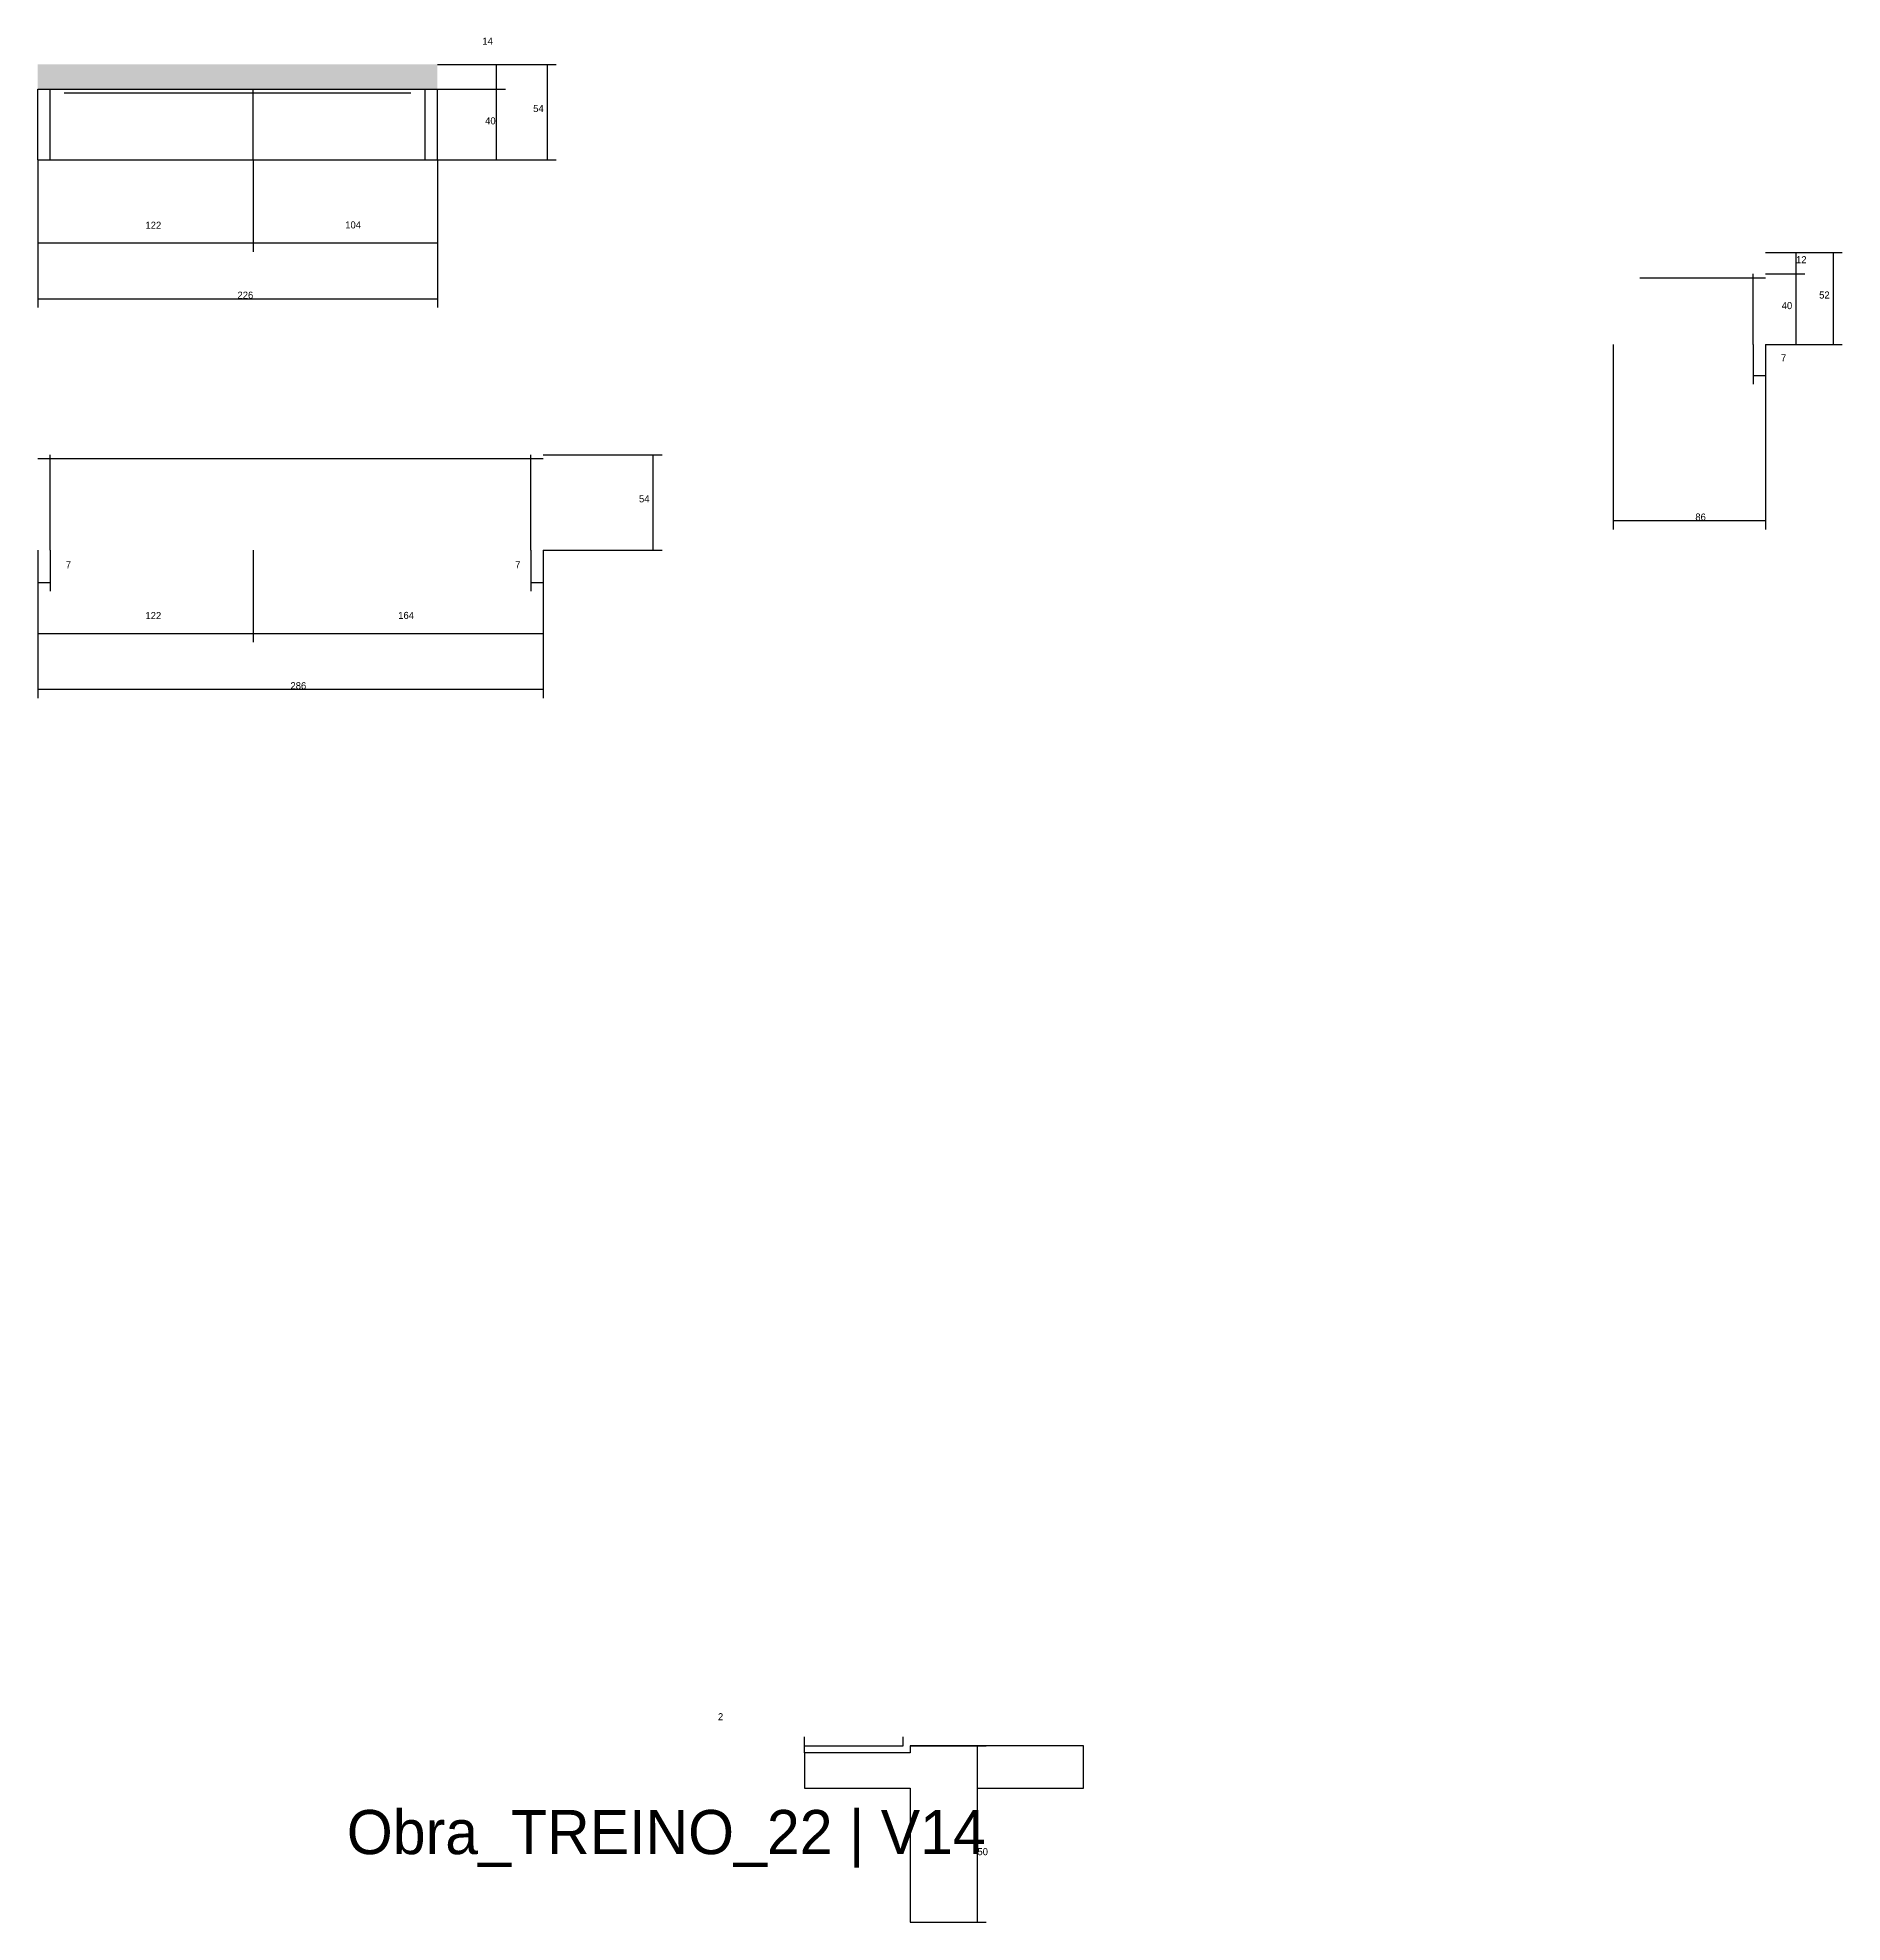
# Model space of a CAD drawing. Header units: metres. Extents: x -2848 to 21926, y -45195 to 1016.
# Drawn here: x 1425 to 2447, y -34249 to -33182 of the extents above; entities that cross this region are included whole.
import ezdxf

# ---------------------------------------------------------------- set-up
doc = ezdxf.new("R2010")
doc.units = ezdxf.units.M
for name, color, linetype in [('CONCRETO', 251, 'Continuous'), ('COTA', 241, 'Continuous'), ('Cota Seção (2x)', 4, 'Continuous'), ('LABEL_ID', 3, 'Continuous'), ('Painéis', 200, 'Continuous'), ('SARR_2.2x7', 40, 'Continuous')]:
    doc.layers.add(name, color=color, linetype=linetype)

msp = doc.modelspace()

# ---------------------------------------------------------------- texts
at = {"layer": 'COTA'}
for s, p in [('14', (1676.7, -33185.5)), ('40', (1678.3, -33230.6)), ('54', (1705.5, -33223.6)), ('122', (1486, -33289.7)), ('104', (1599.1, -33289.5)), ('12', (2420.4, -33309.2)), ('226', (1538.1, -33329.3)), ('52', (2433.5, -33329.2)), ('40', (2412.3, -33335.2)), ('7', (2411.9, -33364.7)), ('54', (1765.4, -33444.6)), ('86', (2363.4, -33454.9)), ('7', (1440.9, -33481.9)), ('7', (1695.3, -33481.9)), ('122', (1486, -33510.7)), ('164', (1629.1, -33510.6)), ('286', (1568.1, -33550.4)), ('2', (1810.1, -34134.2))]:
    msp.add_text(s, height=4, dxfattribs=at).set_placement(p)
at = {"layer": 'Cota Seção (2x)'}
msp.add_text('50', height=4, dxfattribs=at).set_placement((1957, -34210.6))
at = {"layer": 'LABEL_ID'}
msp.add_text('Obra_TREINO_22 | V14', height=25, dxfattribs=at).set_placement((1600, -34210))

# ---------------------------------------------------------------- hatches: boundary and pattern name
at = {"layer": 'COTA'}
h = msp.add_hatch(dxfattribs=at)
h.set_pattern_fill('AR-CONC', scale=0.03)
h.paths.add_polyline_path([(1651.3, -33196.6), (1425, -33196.6), (1425, -33210.6), (1651.3, -33210.6)])

# ---------------------------------------------------------------- linework, layer by layer
at = {"layer": 'CONCRETO'}
msp.add_lwpolyline([(2017, -34148.6), (1919, -34148.6), (1919, -34152.6), (1859, -34152.6), (1859, -34172.6), (1919, -34172.6), (1919, -34248.6), (1957, -34248.6), (1957, -34182.6), (1957, -34172.6), (2017, -34172.6)], close=True, dxfattribs=at)
at = {"layer": 'COTA'}
for p, q in [((1651.3, -33196.6), (1689.8, -33196.6)), ((1651.3, -33196.6), (1718.6, -33196.6)), ((1684.8, -33210.6), (1684.8, -33196.6)), ((1713.6, -33250.6), (1713.6, -33196.6)), ((1651.3, -33210.6), (1689.8, -33210.6)), ((1651.3, -33210.6), (1689.8, -33210.6)), ((1684.8, -33250.6), (1684.8, -33210.6)), ((1425, -33250.6), (1425, -33302.7)), ((1425, -33250.6), (1425, -33334.3)), ((1547, -33250.6), (1547, -33302.7)), ((1547, -33250.6), (1547, -33302.7)), ((1651.3, -33250.6), (1689.8, -33250.6)), ((1651.3, -33250.6), (1651.3, -33302.7)), ((1651.3, -33250.6), (1651.3, -33334.3)), ((1651.3, -33250.6), (1718.6, -33250.6)), ((1425, -33297.7), (1547, -33297.7)), ((1547, -33297.7), (1651.3, -33297.7)), ((2403.1, -33303.2), (2425.4, -33303.2)), ((2403.1, -33303.2), (2446.6, -33303.2)), ((2420.4, -33315.2), (2420.4, -33303.2)), ((2441.6, -33355.2), (2441.6, -33303.2)), ((2403.1, -33315.2), (2425.4, -33315.2)), ((2403.1, -33315.2), (2425.4, -33315.2)), ((2420.4, -33355.2), (2420.4, -33315.2)), ((1425, -33329.3), (1651.3, -33329.3)), ((2316.9, -33355.2), (2316.9, -33459.9)), ((2396.1, -33355.2), (2396.1, -33377.7)), ((2403.1, -33355.2), (2403.1, -33459.9)), ((2403.1, -33355.2), (2425.4, -33355.2)), ((2403.1, -33355.2), (2446.6, -33355.2)), ((2403.1, -33355.2), (2403.1, -33377.7)), ((2396.1, -33372.7), (2403.1, -33372.7)), ((1711.2, -33417.6), (1778.5, -33417.6)), ((1773.5, -33471.6), (1773.5, -33417.6)), ((2316.9, -33454.9), (2403.1, -33454.9)), ((1425, -33471.6), (1425, -33523.8)), ((1425, -33471.6), (1425, -33555.4)), ((1425, -33471.6), (1425, -33494.9)), ((1432, -33471.6), (1432, -33494.9)), ((1547, -33471.6), (1547, -33523.8)), ((1547, -33471.6), (1547, -33523.8)), ((1704.2, -33471.6), (1704.2, -33494.9)), ((1711.2, -33471.6), (1711.2, -33523.8)), ((1711.2, -33471.6), (1711.2, -33555.4)), ((1711.2, -33471.6), (1778.5, -33471.6)), ((1711.2, -33471.6), (1711.2, -33494.9)), ((1425, -33489.9), (1432, -33489.9)), ((1704.2, -33489.9), (1711.2, -33489.9)), ((1425, -33518.8), (1547, -33518.8)), ((1547, -33518.8), (1711.2, -33518.8)), ((1425, -33550.4), (1711.2, -33550.4)), ((1859, -34152.6), (1859, -34143.6)), ((1915, -34148.6), (1915, -34143.6)), ((1859, -34148.6), (1915, -34148.6))]:
    msp.add_line(p, q, dxfattribs=at)
at = {"layer": 'Cota Seção (2x)'}
for p, q in [((1919, -34148.6), (1962, -34148.6)), ((1957, -34248.6), (1957, -34148.6)), ((1919, -34248.6), (1962, -34248.6))]:
    msp.add_line(p, q, dxfattribs=at)
at = {"layer": 'Painéis'}
for p, q in [((1425, -33210.6), (1651.3, -33210.6)), ((1425, -33250.6), (1425, -33210.6)), ((1547, -33250.6), (1547, -33210.6)), ((1651.3, -33250.6), (1651.3, -33210.6)), ((1425, -33250.6), (1651.3, -33250.6))]:
    msp.add_line(p, q, dxfattribs=at)
at = {"layer": 'SARR_2.2x7'}
for p, q in [((1432, -33250.6), (1432, -33210.6)), ((1440, -33212.8), (1547, -33212.8)), ((1547, -33212.8), (1636.3, -33212.8)), ((1644.3, -33250.6), (1644.3, -33210.6)), ((2331.9, -33317.4), (2403.1, -33317.4)), ((2396.1, -33355.2), (2396.1, -33315.2)), ((1425, -33419.8), (1547, -33419.8)), ((1432, -33471.6), (1432, -33417.6)), ((1547, -33419.8), (1711.2, -33419.8)), ((1704.2, -33471.6), (1704.2, -33417.6))]:
    msp.add_line(p, q, dxfattribs=at)

msp.set_redraw_order([(e.dxf.handle, doc.entitydb.next_handle()) for e in msp.query("TEXT MTEXT ATTDEF DIMENSION ARC_DIMENSION")])  # texts and dimensions are drawn at this point

doc.saveas('drawing.dxf')
